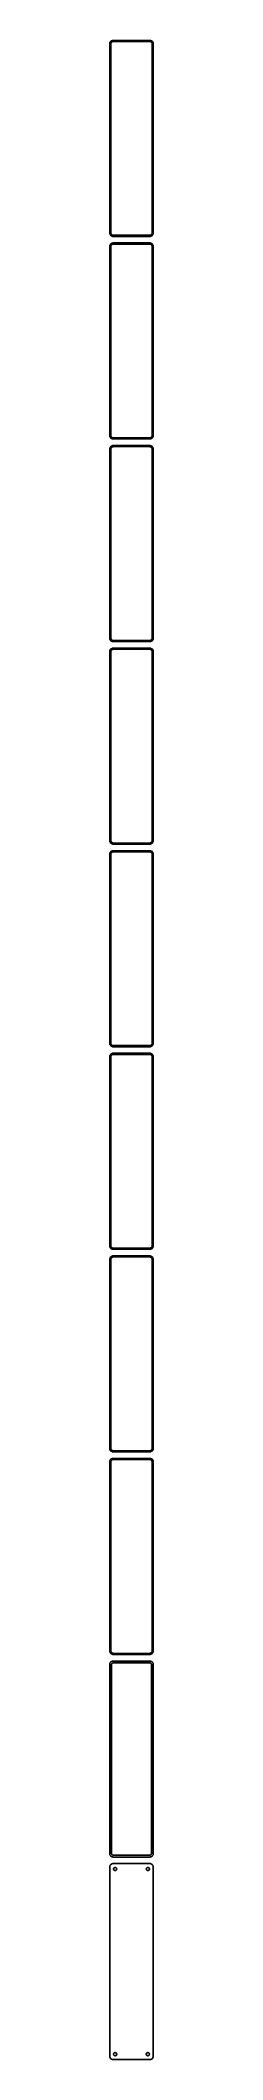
# Model space of a CAD drawing. Header units: metres. Extents: x -30 to 30, y 2655 to 5436.
import ezdxf

# ---------------------------------------------------------------- set-up
doc = ezdxf.new("R2010")
doc.units = ezdxf.units.M

msp = doc.modelspace()

# ---------------------------------------------------------------- linework, layer by layer
for p, q in [((-29.9606, 5431.63), (-30, 5431)), ((-30, 5431), (-30, 5171)), ((-29.8429, 5432.24), (-29.9606, 5431.63)), ((-29.6489, 5432.84), (-29.8429, 5432.24)), ((-29.3815, 5433.41), (-29.6489, 5432.84)), ((-29.0451, 5433.94), (-29.3815, 5433.41)), ((-28.6448, 5434.42), (-29.0451, 5433.94)), ((-28.1871, 5434.85), (-28.6448, 5434.42)), ((-28.5, 5430.5), (-28.4684, 5431)), ((-28.5, 5171.5), (-28.5, 5430.5)), ((-28.4684, 5431), (-28.3743, 5431.49)), ((-28.3743, 5431.49), (-28.2191, 5431.97)), ((-28.2191, 5431.97), (-28.0052, 5432.43)), ((-27.6791, 5435.22), (-28.1871, 5434.85)), ((-28.0052, 5432.43), (-27.7361, 5432.85)), ((-27.7361, 5432.85), (-27.4159, 5433.24)), ((-27.1289, 5435.52), (-27.6791, 5435.22)), ((-27.4159, 5433.24), (-27.0497, 5433.58)), ((-26.5451, 5435.76), (-27.1289, 5435.52)), ((-27.0497, 5433.58), (-26.6433, 5433.88)), ((-26.6433, 5433.88), (-26.2031, 5434.12)), ((-25.9369, 5435.91), (-26.5451, 5435.76)), ((-26.2031, 5434.12), (-25.7361, 5434.3)), ((-25.3139, 5435.99), (-25.9369, 5435.91)), ((-25.7361, 5434.3), (-25.2495, 5434.43)), ((25.3139, 5435.99), (-25.3139, 5435.99)), ((-25.2495, 5434.43), (-24.7512, 5434.49)), ((-24.7512, 5434.49), (24.7512, 5434.49)), ((24.7512, 5434.49), (25.2495, 5434.43)), ((25.2495, 5434.43), (25.7361, 5434.3)), ((25.9369, 5435.91), (25.3139, 5435.99)), ((25.7361, 5434.3), (26.2031, 5434.12)), ((26.5451, 5435.76), (25.9369, 5435.91)), ((26.2031, 5434.12), (26.6433, 5433.88)), ((27.1289, 5435.52), (26.5451, 5435.76)), ((26.6433, 5433.88), (27.0497, 5433.58)), ((27.0497, 5433.58), (27.4159, 5433.24)), ((27.6791, 5435.22), (27.1289, 5435.52)), ((27.4159, 5433.24), (27.7361, 5432.85)), ((28.1871, 5434.85), (27.6791, 5435.22)), ((27.7361, 5432.85), (28.0052, 5432.43)), ((28.0052, 5432.43), (28.2191, 5431.97)), ((28.6448, 5434.42), (28.1871, 5434.85)), ((28.2191, 5431.97), (28.3743, 5431.49)), ((28.3743, 5431.49), (28.4684, 5431)), ((28.4684, 5431), (28.5, 5430.5)), ((28.5, 5430.5), (28.5, 5171.5)), ((29.0451, 5433.94), (28.6448, 5434.42)), ((29.3815, 5433.41), (29.0451, 5433.94)), ((29.6489, 5432.84), (29.3815, 5433.41)), ((29.8429, 5432.24), (29.6489, 5432.84)), ((29.9606, 5431.63), (29.8429, 5432.24)), ((30, 5431), (29.9606, 5431.63)), ((30, 5171), (30, 5431)), ((-30, 5171), (-29.9606, 5170.37)), ((-29.9606, 5152.63), (-30, 5152)), ((-30, 5152), (-30, 4892)), ((-29.9606, 5170.37), (-29.8429, 5169.76)), ((-29.8429, 5153.24), (-29.9606, 5152.63)), ((-29.8429, 5169.76), (-29.6489, 5169.16)), ((-29.6489, 5153.84), (-29.8429, 5153.24)), ((-29.6489, 5169.16), (-29.3815, 5168.59)), ((-29.3815, 5154.41), (-29.6489, 5153.84)), ((-29.3815, 5168.59), (-29.0451, 5168.06)), ((-29.0451, 5154.94), (-29.3815, 5154.41)), ((-29.0451, 5168.06), (-28.6448, 5167.58)), ((-28.6448, 5155.42), (-29.0451, 5154.94)), ((-28.6448, 5167.58), (-28.1871, 5167.15)), ((-28.1871, 5155.85), (-28.6448, 5155.42)), ((-28.4684, 5171), (-28.5, 5171.5)), ((-28.5, 5151.5), (-28.4684, 5152)), ((-28.5, 4892.5), (-28.5, 5151.5)), ((-28.3743, 5170.51), (-28.4684, 5171)), ((-28.4684, 5152), (-28.3743, 5152.49)), ((-28.2191, 5170.03), (-28.3743, 5170.51)), ((-28.3743, 5152.49), (-28.2191, 5152.97)), ((-28.0052, 5169.57), (-28.2191, 5170.03)), ((-28.2191, 5152.97), (-28.0052, 5153.43)), ((-28.1871, 5167.15), (-27.6791, 5166.78)), ((-27.6791, 5156.22), (-28.1871, 5155.85)), ((-27.7361, 5169.15), (-28.0052, 5169.57)), ((-28.0052, 5153.43), (-27.7361, 5153.85)), ((-27.4159, 5168.76), (-27.7361, 5169.15)), ((-27.7361, 5153.85), (-27.4159, 5154.24)), ((-27.6791, 5166.78), (-27.1289, 5166.48)), ((-27.1289, 5156.52), (-27.6791, 5156.22)), ((-27.0497, 5168.42), (-27.4159, 5168.76)), ((-27.4159, 5154.24), (-27.0497, 5154.58)), ((-27.1289, 5166.48), (-26.5451, 5166.24)), ((-26.5451, 5156.76), (-27.1289, 5156.52)), ((-26.6433, 5168.12), (-27.0497, 5168.42)), ((-27.0497, 5154.58), (-26.6433, 5154.88)), ((-26.2031, 5167.88), (-26.6433, 5168.12)), ((-26.6433, 5154.88), (-26.2031, 5155.12)), ((-26.5451, 5166.24), (-25.9369, 5166.09)), ((-25.9369, 5156.91), (-26.5451, 5156.76)), ((-25.7361, 5167.7), (-26.2031, 5167.88)), ((-26.2031, 5155.12), (-25.7361, 5155.3)), ((-25.9369, 5166.09), (-25.3139, 5166.01)), ((-25.3139, 5156.99), (-25.9369, 5156.91)), ((-25.2495, 5167.57), (-25.7361, 5167.7)), ((-25.7361, 5155.3), (-25.2495, 5155.43)), ((-25.3139, 5166.01), (25.3139, 5166.01)), ((25.3139, 5156.99), (-25.3139, 5156.99)), ((-24.7512, 5167.51), (-25.2495, 5167.57)), ((-25.2495, 5155.43), (-24.7512, 5155.49)), ((24.7512, 5167.51), (-24.7512, 5167.51)), ((-24.7512, 5155.49), (24.7512, 5155.49)), ((25.2495, 5167.57), (24.7512, 5167.51)), ((24.7512, 5155.49), (25.2495, 5155.43)), ((25.7361, 5167.7), (25.2495, 5167.57)), ((25.2495, 5155.43), (25.7361, 5155.3)), ((25.3139, 5166.01), (25.9369, 5166.09)), ((25.9369, 5156.91), (25.3139, 5156.99)), ((26.2031, 5167.88), (25.7361, 5167.7)), ((25.7361, 5155.3), (26.2031, 5155.12)), ((25.9369, 5166.09), (26.5451, 5166.24)), ((26.5451, 5156.76), (25.9369, 5156.91)), ((26.6433, 5168.12), (26.2031, 5167.88)), ((26.2031, 5155.12), (26.6433, 5154.88)), ((26.5451, 5166.24), (27.1289, 5166.48)), ((27.1289, 5156.52), (26.5451, 5156.76)), ((27.0497, 5168.42), (26.6433, 5168.12)), ((26.6433, 5154.88), (27.0497, 5154.58)), ((27.4159, 5168.76), (27.0497, 5168.42)), ((27.0497, 5154.58), (27.4159, 5154.24)), ((27.1289, 5166.48), (27.6791, 5166.78)), ((27.6791, 5156.22), (27.1289, 5156.52)), ((27.7361, 5169.15), (27.4159, 5168.76)), ((27.4159, 5154.24), (27.7361, 5153.85)), ((27.6791, 5166.78), (28.1871, 5167.15)), ((28.1871, 5155.85), (27.6791, 5156.22)), ((28.0052, 5169.57), (27.7361, 5169.15)), ((27.7361, 5153.85), (28.0052, 5153.43)), ((28.2191, 5170.03), (28.0052, 5169.57)), ((28.0052, 5153.43), (28.2191, 5152.97)), ((28.1871, 5167.15), (28.6448, 5167.58)), ((28.6448, 5155.42), (28.1871, 5155.85)), ((28.3743, 5170.51), (28.2191, 5170.03)), ((28.2191, 5152.97), (28.3743, 5152.49)), ((28.4684, 5171), (28.3743, 5170.51)), ((28.3743, 5152.49), (28.4684, 5152)), ((28.5, 5171.5), (28.4684, 5171)), ((28.4684, 5152), (28.5, 5151.5)), ((28.5, 5151.5), (28.5, 4892.5)), ((28.6448, 5167.58), (29.0451, 5168.06)), ((29.0451, 5154.94), (28.6448, 5155.42)), ((29.0451, 5168.06), (29.3815, 5168.59)), ((29.3815, 5154.41), (29.0451, 5154.94)), ((29.3815, 5168.59), (29.6489, 5169.16)), ((29.6489, 5153.84), (29.3815, 5154.41)), ((29.6489, 5169.16), (29.8429, 5169.76)), ((29.8429, 5153.24), (29.6489, 5153.84)), ((29.8429, 5169.76), (29.9606, 5170.37)), ((29.9606, 5152.63), (29.8429, 5153.24)), ((29.9606, 5170.37), (30, 5171)), ((30, 5152), (29.9606, 5152.63)), ((30, 4892), (30, 5152)), ((-30, 4892), (-29.9606, 4891.37)), ((-29.9606, 4873.63), (-30, 4873)), ((-30, 4873), (-30, 4613)), ((-29.9606, 4891.37), (-29.8429, 4890.76)), ((-29.8429, 4874.24), (-29.9606, 4873.63)), ((-29.8429, 4890.76), (-29.6489, 4890.16)), ((-29.6489, 4874.84), (-29.8429, 4874.24)), ((-29.6489, 4890.16), (-29.3815, 4889.59)), ((-29.3815, 4875.41), (-29.6489, 4874.84)), ((-29.3815, 4889.59), (-29.0451, 4889.06)), ((-29.0451, 4875.94), (-29.3815, 4875.41)), ((-29.0451, 4889.06), (-28.6448, 4888.58)), ((-28.6448, 4876.42), (-29.0451, 4875.94)), ((-28.6448, 4888.58), (-28.1871, 4888.15)), ((-28.1871, 4876.85), (-28.6448, 4876.42)), ((-28.4684, 4892), (-28.5, 4892.5)), ((-28.5, 4872.5), (-28.4684, 4873)), ((-28.5, 4613.5), (-28.5, 4872.5)), ((-28.3743, 4891.51), (-28.4684, 4892)), ((-28.4684, 4873), (-28.3743, 4873.49)), ((-28.2191, 4891.03), (-28.3743, 4891.51)), ((-28.3743, 4873.49), (-28.2191, 4873.97)), ((-28.0052, 4890.57), (-28.2191, 4891.03)), ((-28.2191, 4873.97), (-28.0052, 4874.43)), ((-28.1871, 4888.15), (-27.6791, 4887.78)), ((-27.6791, 4877.22), (-28.1871, 4876.85)), ((-27.7361, 4890.15), (-28.0052, 4890.57)), ((-28.0052, 4874.43), (-27.7361, 4874.85)), ((-27.4159, 4889.76), (-27.7361, 4890.15)), ((-27.7361, 4874.85), (-27.4159, 4875.24)), ((-27.6791, 4887.78), (-27.1289, 4887.48)), ((-27.1289, 4877.52), (-27.6791, 4877.22)), ((-27.0497, 4889.42), (-27.4159, 4889.76)), ((-27.4159, 4875.24), (-27.0497, 4875.58)), ((-27.1289, 4887.48), (-26.5451, 4887.24)), ((-26.5451, 4877.76), (-27.1289, 4877.52)), ((-26.6433, 4889.12), (-27.0497, 4889.42)), ((-27.0497, 4875.58), (-26.6433, 4875.88)), ((-26.2031, 4888.88), (-26.6433, 4889.12)), ((-26.6433, 4875.88), (-26.2031, 4876.12)), ((-26.5451, 4887.24), (-25.9369, 4887.09)), ((-25.9369, 4877.91), (-26.5451, 4877.76)), ((-25.7361, 4888.7), (-26.2031, 4888.88)), ((-26.2031, 4876.12), (-25.7361, 4876.3)), ((-25.9369, 4887.09), (-25.3139, 4887.01)), ((-25.3139, 4877.99), (-25.9369, 4877.91)), ((-25.2495, 4888.57), (-25.7361, 4888.7)), ((-25.7361, 4876.3), (-25.2495, 4876.43)), ((-25.3139, 4887.01), (25.3139, 4887.01)), ((25.3139, 4877.99), (-25.3139, 4877.99)), ((-24.7512, 4888.51), (-25.2495, 4888.57)), ((-25.2495, 4876.43), (-24.7512, 4876.49)), ((24.7512, 4888.51), (-24.7512, 4888.51)), ((-24.7512, 4876.49), (24.7512, 4876.49)), ((25.2495, 4888.57), (24.7512, 4888.51)), ((24.7512, 4876.49), (25.2495, 4876.43)), ((25.7361, 4888.7), (25.2495, 4888.57)), ((25.2495, 4876.43), (25.7361, 4876.3)), ((25.3139, 4887.01), (25.9369, 4887.09)), ((25.9369, 4877.91), (25.3139, 4877.99)), ((26.2031, 4888.88), (25.7361, 4888.7)), ((25.7361, 4876.3), (26.2031, 4876.12)), ((25.9369, 4887.09), (26.5451, 4887.24)), ((26.5451, 4877.76), (25.9369, 4877.91)), ((26.6433, 4889.12), (26.2031, 4888.88)), ((26.2031, 4876.12), (26.6433, 4875.88)), ((26.5451, 4887.24), (27.1289, 4887.48)), ((27.1289, 4877.52), (26.5451, 4877.76)), ((27.0497, 4889.42), (26.6433, 4889.12)), ((26.6433, 4875.88), (27.0497, 4875.58)), ((27.4159, 4889.76), (27.0497, 4889.42)), ((27.0497, 4875.58), (27.4159, 4875.24)), ((27.1289, 4887.48), (27.6791, 4887.78)), ((27.6791, 4877.22), (27.1289, 4877.52)), ((27.7361, 4890.15), (27.4159, 4889.76)), ((27.4159, 4875.24), (27.7361, 4874.85)), ((27.6791, 4887.78), (28.1871, 4888.15)), ((28.1871, 4876.85), (27.6791, 4877.22)), ((28.0052, 4890.57), (27.7361, 4890.15)), ((27.7361, 4874.85), (28.0052, 4874.43)), ((28.2191, 4891.03), (28.0052, 4890.57)), ((28.0052, 4874.43), (28.2191, 4873.97)), ((28.1871, 4888.15), (28.6448, 4888.58)), ((28.6448, 4876.42), (28.1871, 4876.85)), ((28.3743, 4891.51), (28.2191, 4891.03)), ((28.2191, 4873.97), (28.3743, 4873.49)), ((28.4684, 4892), (28.3743, 4891.51)), ((28.3743, 4873.49), (28.4684, 4873)), ((28.5, 4892.5), (28.4684, 4892)), ((28.4684, 4873), (28.5, 4872.5)), ((28.5, 4872.5), (28.5, 4613.5)), ((28.6448, 4888.58), (29.0451, 4889.06)), ((29.0451, 4875.94), (28.6448, 4876.42)), ((29.0451, 4889.06), (29.3815, 4889.59)), ((29.3815, 4875.41), (29.0451, 4875.94)), ((29.3815, 4889.59), (29.6489, 4890.16)), ((29.6489, 4874.84), (29.3815, 4875.41)), ((29.6489, 4890.16), (29.8429, 4890.76)), ((29.8429, 4874.24), (29.6489, 4874.84)), ((29.8429, 4890.76), (29.9606, 4891.37)), ((29.9606, 4873.63), (29.8429, 4874.24)), ((29.9606, 4891.37), (30, 4892)), ((30, 4873), (29.9606, 4873.63)), ((30, 4613), (30, 4873)), ((-30, 4613), (-29.9606, 4612.37)), ((-29.9606, 4594.63), (-30, 4594)), ((-30, 4594), (-30, 4334)), ((-29.9606, 4612.37), (-29.8429, 4611.76)), ((-29.8429, 4595.24), (-29.9606, 4594.63)), ((-29.8429, 4611.76), (-29.6489, 4611.16)), ((-29.6489, 4595.84), (-29.8429, 4595.24)), ((-29.6489, 4611.16), (-29.3815, 4610.59)), ((-29.3815, 4596.41), (-29.6489, 4595.84)), ((-29.3815, 4610.59), (-29.0451, 4610.06)), ((-29.0451, 4596.94), (-29.3815, 4596.41)), ((-29.0451, 4610.06), (-28.6448, 4609.58)), ((-28.6448, 4597.42), (-29.0451, 4596.94)), ((-28.6448, 4609.58), (-28.1871, 4609.15)), ((-28.1871, 4597.85), (-28.6448, 4597.42)), ((-28.4684, 4613), (-28.5, 4613.5)), ((-28.5, 4593.5), (-28.4684, 4594)), ((-28.5, 4334.5), (-28.5, 4593.5)), ((-28.3743, 4612.51), (-28.4684, 4613)), ((-28.4684, 4594), (-28.3743, 4594.49)), ((-28.2191, 4612.03), (-28.3743, 4612.51)), ((-28.3743, 4594.49), (-28.2191, 4594.97)), ((-28.0052, 4611.57), (-28.2191, 4612.03)), ((-28.2191, 4594.97), (-28.0052, 4595.43)), ((-28.1871, 4609.15), (-27.6791, 4608.78)), ((-27.6791, 4598.22), (-28.1871, 4597.85)), ((-27.7361, 4611.15), (-28.0052, 4611.57)), ((-28.0052, 4595.43), (-27.7361, 4595.85)), ((-27.4159, 4610.76), (-27.7361, 4611.15)), ((-27.7361, 4595.85), (-27.4159, 4596.24)), ((-27.6791, 4608.78), (-27.1289, 4608.48)), ((-27.1289, 4598.52), (-27.6791, 4598.22)), ((-27.0497, 4610.42), (-27.4159, 4610.76)), ((-27.4159, 4596.24), (-27.0497, 4596.58)), ((-27.1289, 4608.48), (-26.5451, 4608.24)), ((-26.5451, 4598.76), (-27.1289, 4598.52)), ((-26.6433, 4610.12), (-27.0497, 4610.42)), ((-27.0497, 4596.58), (-26.6433, 4596.88)), ((-26.2031, 4609.88), (-26.6433, 4610.12)), ((-26.6433, 4596.88), (-26.2031, 4597.12)), ((-26.5451, 4608.24), (-25.9369, 4608.09)), ((-25.9369, 4598.91), (-26.5451, 4598.76)), ((-25.7361, 4609.7), (-26.2031, 4609.88)), ((-26.2031, 4597.12), (-25.7361, 4597.3)), ((-25.9369, 4608.09), (-25.3139, 4608.01)), ((-25.3139, 4598.99), (-25.9369, 4598.91)), ((-25.2495, 4609.57), (-25.7361, 4609.7)), ((-25.7361, 4597.3), (-25.2495, 4597.43)), ((-25.3139, 4608.01), (25.3139, 4608.01)), ((25.3139, 4598.99), (-25.3139, 4598.99)), ((-24.7512, 4609.51), (-25.2495, 4609.57)), ((-25.2495, 4597.43), (-24.7512, 4597.49)), ((24.7512, 4609.51), (-24.7512, 4609.51)), ((-24.7512, 4597.49), (24.7512, 4597.49)), ((25.2495, 4609.57), (24.7512, 4609.51)), ((24.7512, 4597.49), (25.2495, 4597.43)), ((25.7361, 4609.7), (25.2495, 4609.57)), ((25.2495, 4597.43), (25.7361, 4597.3)), ((25.3139, 4608.01), (25.9369, 4608.09)), ((25.9369, 4598.91), (25.3139, 4598.99)), ((26.2031, 4609.88), (25.7361, 4609.7)), ((25.7361, 4597.3), (26.2031, 4597.12)), ((25.9369, 4608.09), (26.5451, 4608.24)), ((26.5451, 4598.76), (25.9369, 4598.91)), ((26.6433, 4610.12), (26.2031, 4609.88)), ((26.2031, 4597.12), (26.6433, 4596.88)), ((26.5451, 4608.24), (27.1289, 4608.48)), ((27.1289, 4598.52), (26.5451, 4598.76)), ((27.0497, 4610.42), (26.6433, 4610.12)), ((26.6433, 4596.88), (27.0497, 4596.58)), ((27.4159, 4610.76), (27.0497, 4610.42)), ((27.0497, 4596.58), (27.4159, 4596.24)), ((27.1289, 4608.48), (27.6791, 4608.78)), ((27.6791, 4598.22), (27.1289, 4598.52)), ((27.7361, 4611.15), (27.4159, 4610.76)), ((27.4159, 4596.24), (27.7361, 4595.85)), ((27.6791, 4608.78), (28.1871, 4609.15)), ((28.1871, 4597.85), (27.6791, 4598.22)), ((28.0052, 4611.57), (27.7361, 4611.15)), ((27.7361, 4595.85), (28.0052, 4595.43)), ((28.2191, 4612.03), (28.0052, 4611.57)), ((28.0052, 4595.43), (28.2191, 4594.97)), ((28.1871, 4609.15), (28.6448, 4609.58)), ((28.6448, 4597.42), (28.1871, 4597.85)), ((28.3743, 4612.51), (28.2191, 4612.03)), ((28.2191, 4594.97), (28.3743, 4594.49)), ((28.4684, 4613), (28.3743, 4612.51)), ((28.3743, 4594.49), (28.4684, 4594)), ((28.5, 4613.5), (28.4684, 4613)), ((28.4684, 4594), (28.5, 4593.5)), ((28.5, 4593.5), (28.5, 4334.5)), ((28.6448, 4609.58), (29.0451, 4610.06)), ((29.0451, 4596.94), (28.6448, 4597.42)), ((29.0451, 4610.06), (29.3815, 4610.59)), ((29.3815, 4596.41), (29.0451, 4596.94)), ((29.3815, 4610.59), (29.6489, 4611.16)), ((29.6489, 4595.84), (29.3815, 4596.41)), ((29.6489, 4611.16), (29.8429, 4611.76)), ((29.8429, 4595.24), (29.6489, 4595.84)), ((29.8429, 4611.76), (29.9606, 4612.37)), ((29.9606, 4594.63), (29.8429, 4595.24)), ((29.9606, 4612.37), (30, 4613)), ((30, 4594), (29.9606, 4594.63)), ((30, 4334), (30, 4594)), ((-30, 4334), (-29.9606, 4333.37)), ((-29.9606, 4315.63), (-30, 4315)), ((-30, 4315), (-30, 4055)), ((-29.9606, 4333.37), (-29.8429, 4332.76)), ((-29.8429, 4316.24), (-29.9606, 4315.63)), ((-29.8429, 4332.76), (-29.6489, 4332.16)), ((-29.6489, 4316.84), (-29.8429, 4316.24)), ((-29.6489, 4332.16), (-29.3815, 4331.59)), ((-29.3815, 4317.41), (-29.6489, 4316.84)), ((-29.3815, 4331.59), (-29.0451, 4331.06)), ((-29.0451, 4317.94), (-29.3815, 4317.41)), ((-29.0451, 4331.06), (-28.6448, 4330.58)), ((-28.6448, 4318.42), (-29.0451, 4317.94)), ((-28.6448, 4330.58), (-28.1871, 4330.15)), ((-28.1871, 4318.85), (-28.6448, 4318.42)), ((-28.4684, 4334), (-28.5, 4334.5)), ((-28.5, 4314.5), (-28.4684, 4315)), ((-28.5, 4055.5), (-28.5, 4314.5)), ((-28.3743, 4333.51), (-28.4684, 4334)), ((-28.4684, 4315), (-28.3743, 4315.49)), ((-28.2191, 4333.03), (-28.3743, 4333.51)), ((-28.3743, 4315.49), (-28.2191, 4315.97)), ((-28.0052, 4332.57), (-28.2191, 4333.03)), ((-28.2191, 4315.97), (-28.0052, 4316.43)), ((-28.1871, 4330.15), (-27.6791, 4329.78)), ((-27.6791, 4319.22), (-28.1871, 4318.85)), ((-27.7361, 4332.15), (-28.0052, 4332.57)), ((-28.0052, 4316.43), (-27.7361, 4316.85)), ((-27.4159, 4331.76), (-27.7361, 4332.15)), ((-27.7361, 4316.85), (-27.4159, 4317.24)), ((-27.6791, 4329.78), (-27.1289, 4329.48)), ((-27.1289, 4319.52), (-27.6791, 4319.22)), ((-27.0497, 4331.42), (-27.4159, 4331.76)), ((-27.4159, 4317.24), (-27.0497, 4317.58)), ((-27.1289, 4329.48), (-26.5451, 4329.24)), ((-26.5451, 4319.76), (-27.1289, 4319.52)), ((-26.6433, 4331.12), (-27.0497, 4331.42)), ((-27.0497, 4317.58), (-26.6433, 4317.88)), ((-26.2031, 4330.88), (-26.6433, 4331.12)), ((-26.6433, 4317.88), (-26.2031, 4318.12)), ((-26.5451, 4329.24), (-25.9369, 4329.09)), ((-25.9369, 4319.91), (-26.5451, 4319.76)), ((-25.7361, 4330.7), (-26.2031, 4330.88)), ((-26.2031, 4318.12), (-25.7361, 4318.3)), ((-25.9369, 4329.09), (-25.3139, 4329.01)), ((-25.3139, 4319.99), (-25.9369, 4319.91)), ((-25.2495, 4330.57), (-25.7361, 4330.7)), ((-25.7361, 4318.3), (-25.2495, 4318.43)), ((-25.3139, 4329.01), (25.3139, 4329.01)), ((25.3139, 4319.99), (-25.3139, 4319.99)), ((-24.7512, 4330.51), (-25.2495, 4330.57)), ((-25.2495, 4318.43), (-24.7512, 4318.49)), ((24.7512, 4330.51), (-24.7512, 4330.51)), ((-24.7512, 4318.49), (24.7512, 4318.49)), ((25.2495, 4330.57), (24.7512, 4330.51)), ((24.7512, 4318.49), (25.2495, 4318.43)), ((25.7361, 4330.7), (25.2495, 4330.57)), ((25.2495, 4318.43), (25.7361, 4318.3)), ((25.3139, 4329.01), (25.9369, 4329.09)), ((25.9369, 4319.91), (25.3139, 4319.99)), ((26.2031, 4330.88), (25.7361, 4330.7)), ((25.7361, 4318.3), (26.2031, 4318.12)), ((25.9369, 4329.09), (26.5451, 4329.24)), ((26.5451, 4319.76), (25.9369, 4319.91)), ((26.6433, 4331.12), (26.2031, 4330.88)), ((26.2031, 4318.12), (26.6433, 4317.88)), ((26.5451, 4329.24), (27.1289, 4329.48)), ((27.1289, 4319.52), (26.5451, 4319.76)), ((27.0497, 4331.42), (26.6433, 4331.12)), ((26.6433, 4317.88), (27.0497, 4317.58)), ((27.4159, 4331.76), (27.0497, 4331.42)), ((27.0497, 4317.58), (27.4159, 4317.24)), ((27.1289, 4329.48), (27.6791, 4329.78)), ((27.6791, 4319.22), (27.1289, 4319.52)), ((27.7361, 4332.15), (27.4159, 4331.76)), ((27.4159, 4317.24), (27.7361, 4316.85)), ((27.6791, 4329.78), (28.1871, 4330.15)), ((28.1871, 4318.85), (27.6791, 4319.22)), ((28.0052, 4332.57), (27.7361, 4332.15)), ((27.7361, 4316.85), (28.0052, 4316.43)), ((28.2191, 4333.03), (28.0052, 4332.57)), ((28.0052, 4316.43), (28.2191, 4315.97)), ((28.1871, 4330.15), (28.6448, 4330.58)), ((28.6448, 4318.42), (28.1871, 4318.85)), ((28.3743, 4333.51), (28.2191, 4333.03)), ((28.2191, 4315.97), (28.3743, 4315.49)), ((28.4684, 4334), (28.3743, 4333.51)), ((28.3743, 4315.49), (28.4684, 4315)), ((28.5, 4334.5), (28.4684, 4334)), ((28.4684, 4315), (28.5, 4314.5)), ((28.5, 4314.5), (28.5, 4055.5)), ((28.6448, 4330.58), (29.0451, 4331.06)), ((29.0451, 4317.94), (28.6448, 4318.42)), ((29.0451, 4331.06), (29.3815, 4331.59)), ((29.3815, 4317.41), (29.0451, 4317.94)), ((29.3815, 4331.59), (29.6489, 4332.16)), ((29.6489, 4316.84), (29.3815, 4317.41)), ((29.6489, 4332.16), (29.8429, 4332.76)), ((29.8429, 4316.24), (29.6489, 4316.84)), ((29.8429, 4332.76), (29.9606, 4333.37)), ((29.9606, 4315.63), (29.8429, 4316.24)), ((29.9606, 4333.37), (30, 4334)), ((30, 4315), (29.9606, 4315.63)), ((30, 4055), (30, 4315)), ((-30, 4055), (-29.9606, 4054.37)), ((-29.9606, 4036.63), (-30, 4036)), ((-30, 4036), (-30, 3776)), ((-29.9606, 4054.37), (-29.8429, 4053.76)), ((-29.8429, 4037.24), (-29.9606, 4036.63)), ((-29.8429, 4053.76), (-29.6489, 4053.16)), ((-29.6489, 4037.84), (-29.8429, 4037.24)), ((-29.6489, 4053.16), (-29.3815, 4052.59)), ((-29.3815, 4038.41), (-29.6489, 4037.84)), ((-29.3815, 4052.59), (-29.0451, 4052.06)), ((-29.0451, 4038.94), (-29.3815, 4038.41)), ((-29.0451, 4052.06), (-28.6448, 4051.58)), ((-28.6448, 4039.42), (-29.0451, 4038.94)), ((-28.6448, 4051.58), (-28.1871, 4051.15)), ((-28.1871, 4039.85), (-28.6448, 4039.42)), ((-28.4684, 4055), (-28.5, 4055.5)), ((-28.5, 4035.5), (-28.4684, 4036)), ((-28.5, 3776.5), (-28.5, 4035.5)), ((-28.3743, 4054.51), (-28.4684, 4055)), ((-28.4684, 4036), (-28.3743, 4036.49)), ((-28.2191, 4054.03), (-28.3743, 4054.51)), ((-28.3743, 4036.49), (-28.2191, 4036.97)), ((-28.0052, 4053.57), (-28.2191, 4054.03)), ((-28.2191, 4036.97), (-28.0052, 4037.43)), ((-28.1871, 4051.15), (-27.6791, 4050.78)), ((-27.6791, 4040.22), (-28.1871, 4039.85)), ((-27.7361, 4053.15), (-28.0052, 4053.57)), ((-28.0052, 4037.43), (-27.7361, 4037.85)), ((-27.4159, 4052.76), (-27.7361, 4053.15)), ((-27.7361, 4037.85), (-27.4159, 4038.24)), ((-27.6791, 4050.78), (-27.1289, 4050.48)), ((-27.1289, 4040.52), (-27.6791, 4040.22)), ((-27.0497, 4052.42), (-27.4159, 4052.76)), ((-27.4159, 4038.24), (-27.0497, 4038.58)), ((-27.1289, 4050.48), (-26.5451, 4050.24)), ((-26.5451, 4040.76), (-27.1289, 4040.52)), ((-26.6433, 4052.12), (-27.0497, 4052.42)), ((-27.0497, 4038.58), (-26.6433, 4038.88)), ((-26.2031, 4051.88), (-26.6433, 4052.12)), ((-26.6433, 4038.88), (-26.2031, 4039.12)), ((-26.5451, 4050.24), (-25.9369, 4050.09)), ((-25.9369, 4040.91), (-26.5451, 4040.76)), ((-25.7361, 4051.7), (-26.2031, 4051.88)), ((-26.2031, 4039.12), (-25.7361, 4039.3)), ((-25.9369, 4050.09), (-25.3139, 4050.01)), ((-25.3139, 4040.99), (-25.9369, 4040.91)), ((-25.2495, 4051.57), (-25.7361, 4051.7)), ((-25.7361, 4039.3), (-25.2495, 4039.43)), ((-25.3139, 4050.01), (25.3139, 4050.01)), ((25.3139, 4040.99), (-25.3139, 4040.99)), ((-24.7512, 4051.51), (-25.2495, 4051.57)), ((-25.2495, 4039.43), (-24.7512, 4039.49)), ((24.7512, 4051.51), (-24.7512, 4051.51)), ((-24.7512, 4039.49), (24.7512, 4039.49)), ((25.2495, 4051.57), (24.7512, 4051.51)), ((24.7512, 4039.49), (25.2495, 4039.43)), ((25.7361, 4051.7), (25.2495, 4051.57)), ((25.2495, 4039.43), (25.7361, 4039.3)), ((25.3139, 4050.01), (25.9369, 4050.09)), ((25.9369, 4040.91), (25.3139, 4040.99)), ((26.2031, 4051.88), (25.7361, 4051.7)), ((25.7361, 4039.3), (26.2031, 4039.12)), ((25.9369, 4050.09), (26.5451, 4050.24)), ((26.5451, 4040.76), (25.9369, 4040.91)), ((26.6433, 4052.12), (26.2031, 4051.88)), ((26.2031, 4039.12), (26.6433, 4038.88)), ((26.5451, 4050.24), (27.1289, 4050.48)), ((27.1289, 4040.52), (26.5451, 4040.76)), ((27.0497, 4052.42), (26.6433, 4052.12)), ((26.6433, 4038.88), (27.0497, 4038.58)), ((27.4159, 4052.76), (27.0497, 4052.42)), ((27.0497, 4038.58), (27.4159, 4038.24)), ((27.1289, 4050.48), (27.6791, 4050.78)), ((27.6791, 4040.22), (27.1289, 4040.52)), ((27.7361, 4053.15), (27.4159, 4052.76)), ((27.4159, 4038.24), (27.7361, 4037.85)), ((27.6791, 4050.78), (28.1871, 4051.15)), ((28.1871, 4039.85), (27.6791, 4040.22)), ((28.0052, 4053.57), (27.7361, 4053.15)), ((27.7361, 4037.85), (28.0052, 4037.43)), ((28.2191, 4054.03), (28.0052, 4053.57)), ((28.0052, 4037.43), (28.2191, 4036.97)), ((28.1871, 4051.15), (28.6448, 4051.58)), ((28.6448, 4039.42), (28.1871, 4039.85)), ((28.3743, 4054.51), (28.2191, 4054.03)), ((28.2191, 4036.97), (28.3743, 4036.49)), ((28.4684, 4055), (28.3743, 4054.51)), ((28.3743, 4036.49), (28.4684, 4036)), ((28.5, 4055.5), (28.4684, 4055)), ((28.4684, 4036), (28.5, 4035.5)), ((28.5, 4035.5), (28.5, 3776.5)), ((28.6448, 4051.58), (29.0451, 4052.06)), ((29.0451, 4038.94), (28.6448, 4039.42)), ((29.0451, 4052.06), (29.3815, 4052.59)), ((29.3815, 4038.41), (29.0451, 4038.94)), ((29.3815, 4052.59), (29.6489, 4053.16)), ((29.6489, 4037.84), (29.3815, 4038.41)), ((29.6489, 4053.16), (29.8429, 4053.76)), ((29.8429, 4037.24), (29.6489, 4037.84)), ((29.8429, 4053.76), (29.9606, 4054.37)), ((29.9606, 4036.63), (29.8429, 4037.24)), ((29.9606, 4054.37), (30, 4055)), ((30, 4036), (29.9606, 4036.63)), ((30, 3776), (30, 4036)), ((-30, 3776), (-29.9606, 3775.37)), ((-29.9606, 3757.63), (-30, 3757)), ((-30, 3757), (-30, 3497)), ((-29.9606, 3775.37), (-29.8429, 3774.76)), ((-29.8429, 3758.24), (-29.9606, 3757.63)), ((-29.8429, 3774.76), (-29.6489, 3774.16)), ((-29.6489, 3758.84), (-29.8429, 3758.24)), ((-29.6489, 3774.16), (-29.3815, 3773.59)), ((-29.3815, 3759.41), (-29.6489, 3758.84)), ((-29.3815, 3773.59), (-29.0451, 3773.06)), ((-29.0451, 3759.94), (-29.3815, 3759.41)), ((-29.0451, 3773.06), (-28.6448, 3772.58)), ((-28.6448, 3760.42), (-29.0451, 3759.94)), ((-28.6448, 3772.58), (-28.1871, 3772.15)), ((-28.1871, 3760.85), (-28.6448, 3760.42)), ((-28.4684, 3776), (-28.5, 3776.5)), ((-28.5, 3756.5), (-28.4684, 3757)), ((-28.5, 3497.5), (-28.5, 3756.5)), ((-28.3743, 3775.51), (-28.4684, 3776)), ((-28.4684, 3757), (-28.3743, 3757.49)), ((-28.2191, 3775.03), (-28.3743, 3775.51)), ((-28.3743, 3757.49), (-28.2191, 3757.97)), ((-28.0052, 3774.57), (-28.2191, 3775.03)), ((-28.2191, 3757.97), (-28.0052, 3758.43)), ((-28.1871, 3772.15), (-27.6791, 3771.78)), ((-27.6791, 3761.22), (-28.1871, 3760.85)), ((-27.7361, 3774.15), (-28.0052, 3774.57)), ((-28.0052, 3758.43), (-27.7361, 3758.85)), ((-27.4159, 3773.76), (-27.7361, 3774.15)), ((-27.7361, 3758.85), (-27.4159, 3759.24)), ((-27.6791, 3771.78), (-27.1289, 3771.48)), ((-27.1289, 3761.52), (-27.6791, 3761.22)), ((-27.0497, 3773.42), (-27.4159, 3773.76)), ((-27.4159, 3759.24), (-27.0497, 3759.58)), ((-27.1289, 3771.48), (-26.5451, 3771.24)), ((-26.5451, 3761.76), (-27.1289, 3761.52)), ((-26.6433, 3773.12), (-27.0497, 3773.42)), ((-27.0497, 3759.58), (-26.6433, 3759.88)), ((-26.2031, 3772.88), (-26.6433, 3773.12)), ((-26.6433, 3759.88), (-26.2031, 3760.12)), ((-26.5451, 3771.24), (-25.9369, 3771.09)), ((-25.9369, 3761.91), (-26.5451, 3761.76)), ((-25.7361, 3772.7), (-26.2031, 3772.88)), ((-26.2031, 3760.12), (-25.7361, 3760.3)), ((-25.9369, 3771.09), (-25.3139, 3771.01)), ((-25.3139, 3761.99), (-25.9369, 3761.91)), ((-25.2495, 3772.57), (-25.7361, 3772.7)), ((-25.7361, 3760.3), (-25.2495, 3760.43)), ((-25.3139, 3771.01), (25.3139, 3771.01)), ((25.3139, 3761.99), (-25.3139, 3761.99)), ((-24.7512, 3772.51), (-25.2495, 3772.57)), ((-25.2495, 3760.43), (-24.7512, 3760.49)), ((24.7512, 3772.51), (-24.7512, 3772.51)), ((-24.7512, 3760.49), (24.7512, 3760.49)), ((25.2495, 3772.57), (24.7512, 3772.51)), ((24.7512, 3760.49), (25.2495, 3760.43)), ((25.7361, 3772.7), (25.2495, 3772.57)), ((25.2495, 3760.43), (25.7361, 3760.3)), ((25.3139, 3771.01), (25.9369, 3771.09)), ((25.9369, 3761.91), (25.3139, 3761.99)), ((26.2031, 3772.88), (25.7361, 3772.7)), ((25.7361, 3760.3), (26.2031, 3760.12)), ((25.9369, 3771.09), (26.5451, 3771.24)), ((26.5451, 3761.76), (25.9369, 3761.91)), ((26.6433, 3773.12), (26.2031, 3772.88)), ((26.2031, 3760.12), (26.6433, 3759.88)), ((26.5451, 3771.24), (27.1289, 3771.48)), ((27.1289, 3761.52), (26.5451, 3761.76)), ((27.0497, 3773.42), (26.6433, 3773.12)), ((26.6433, 3759.88), (27.0497, 3759.58)), ((27.4159, 3773.76), (27.0497, 3773.42)), ((27.0497, 3759.58), (27.4159, 3759.24)), ((27.1289, 3771.48), (27.6791, 3771.78)), ((27.6791, 3761.22), (27.1289, 3761.52)), ((27.7361, 3774.15), (27.4159, 3773.76)), ((27.4159, 3759.24), (27.7361, 3758.85)), ((27.6791, 3771.78), (28.1871, 3772.15)), ((28.1871, 3760.85), (27.6791, 3761.22)), ((28.0052, 3774.57), (27.7361, 3774.15)), ((27.7361, 3758.85), (28.0052, 3758.43)), ((28.2191, 3775.03), (28.0052, 3774.57)), ((28.0052, 3758.43), (28.2191, 3757.97)), ((28.1871, 3772.15), (28.6448, 3772.58)), ((28.6448, 3760.42), (28.1871, 3760.85)), ((28.3743, 3775.51), (28.2191, 3775.03)), ((28.2191, 3757.97), (28.3743, 3757.49)), ((28.4684, 3776), (28.3743, 3775.51)), ((28.3743, 3757.49), (28.4684, 3757)), ((28.5, 3776.5), (28.4684, 3776)), ((28.4684, 3757), (28.5, 3756.5)), ((28.5, 3756.5), (28.5, 3497.5)), ((28.6448, 3772.58), (29.0451, 3773.06)), ((29.0451, 3759.94), (28.6448, 3760.42)), ((29.0451, 3773.06), (29.3815, 3773.59)), ((29.3815, 3759.41), (29.0451, 3759.94)), ((29.3815, 3773.59), (29.6489, 3774.16)), ((29.6489, 3758.84), (29.3815, 3759.41)), ((29.6489, 3774.16), (29.8429, 3774.76)), ((29.8429, 3758.24), (29.6489, 3758.84)), ((29.8429, 3774.76), (29.9606, 3775.37)), ((29.9606, 3757.63), (29.8429, 3758.24)), ((29.9606, 3775.37), (30, 3776)), ((30, 3757), (29.9606, 3757.63)), ((30, 3497), (30, 3757)), ((-30, 3497), (-29.9606, 3496.37)), ((-29.9606, 3478.63), (-30, 3478)), ((-30, 3478), (-30, 3218)), ((-29.9606, 3496.37), (-29.8429, 3495.76)), ((-29.8429, 3479.24), (-29.9606, 3478.63)), ((-29.8429, 3495.76), (-29.6489, 3495.16)), ((-29.6489, 3479.84), (-29.8429, 3479.24)), ((-29.6489, 3495.16), (-29.3815, 3494.59)), ((-29.3815, 3480.41), (-29.6489, 3479.84)), ((-29.3815, 3494.59), (-29.0451, 3494.06)), ((-29.0451, 3480.94), (-29.3815, 3480.41)), ((-29.0451, 3494.06), (-28.6448, 3493.58)), ((-28.6448, 3481.42), (-29.0451, 3480.94)), ((-28.6448, 3493.58), (-28.1871, 3493.15)), ((-28.1871, 3481.85), (-28.6448, 3481.42)), ((-28.4684, 3497), (-28.5, 3497.5)), ((-28.5, 3477.5), (-28.4684, 3478)), ((-28.5, 3218.5), (-28.5, 3477.5)), ((-28.3743, 3496.51), (-28.4684, 3497)), ((-28.4684, 3478), (-28.3743, 3478.49)), ((-28.2191, 3496.03), (-28.3743, 3496.51)), ((-28.3743, 3478.49), (-28.2191, 3478.97)), ((-28.0052, 3495.57), (-28.2191, 3496.03)), ((-28.2191, 3478.97), (-28.0052, 3479.43)), ((-28.1871, 3493.15), (-27.6791, 3492.78)), ((-27.6791, 3482.22), (-28.1871, 3481.85)), ((-27.7361, 3495.15), (-28.0052, 3495.57)), ((-28.0052, 3479.43), (-27.7361, 3479.85)), ((-27.4159, 3494.76), (-27.7361, 3495.15)), ((-27.7361, 3479.85), (-27.4159, 3480.24)), ((-27.6791, 3492.78), (-27.1289, 3492.48)), ((-27.1289, 3482.52), (-27.6791, 3482.22)), ((-27.0497, 3494.42), (-27.4159, 3494.76)), ((-27.4159, 3480.24), (-27.0497, 3480.58)), ((-27.1289, 3492.48), (-26.5451, 3492.24)), ((-26.5451, 3482.76), (-27.1289, 3482.52)), ((-26.6433, 3494.12), (-27.0497, 3494.42)), ((-27.0497, 3480.58), (-26.6433, 3480.88)), ((-26.2031, 3493.88), (-26.6433, 3494.12)), ((-26.6433, 3480.88), (-26.2031, 3481.12)), ((-26.5451, 3492.24), (-25.9369, 3492.09)), ((-25.9369, 3482.91), (-26.5451, 3482.76)), ((-25.7361, 3493.7), (-26.2031, 3493.88)), ((-26.2031, 3481.12), (-25.7361, 3481.3)), ((-25.9369, 3492.09), (-25.3139, 3492.01)), ((-25.3139, 3482.99), (-25.9369, 3482.91)), ((-25.2495, 3493.57), (-25.7361, 3493.7)), ((-25.7361, 3481.3), (-25.2495, 3481.43)), ((-25.3139, 3492.01), (25.3139, 3492.01)), ((25.3139, 3482.99), (-25.3139, 3482.99)), ((-24.7512, 3493.51), (-25.2495, 3493.57)), ((-25.2495, 3481.43), (-24.7512, 3481.49)), ((24.7512, 3493.51), (-24.7512, 3493.51)), ((-24.7512, 3481.49), (24.7512, 3481.49)), ((25.2495, 3493.57), (24.7512, 3493.51)), ((24.7512, 3481.49), (25.2495, 3481.43)), ((25.7361, 3493.7), (25.2495, 3493.57)), ((25.2495, 3481.43), (25.7361, 3481.3)), ((25.3139, 3492.01), (25.9369, 3492.09)), ((25.9369, 3482.91), (25.3139, 3482.99)), ((26.2031, 3493.88), (25.7361, 3493.7)), ((25.7361, 3481.3), (26.2031, 3481.12)), ((25.9369, 3492.09), (26.5451, 3492.24)), ((26.5451, 3482.76), (25.9369, 3482.91)), ((26.6433, 3494.12), (26.2031, 3493.88)), ((26.2031, 3481.12), (26.6433, 3480.88)), ((26.5451, 3492.24), (27.1289, 3492.48)), ((27.1289, 3482.52), (26.5451, 3482.76)), ((27.0497, 3494.42), (26.6433, 3494.12)), ((26.6433, 3480.88), (27.0497, 3480.58)), ((27.4159, 3494.76), (27.0497, 3494.42)), ((27.0497, 3480.58), (27.4159, 3480.24)), ((27.1289, 3492.48), (27.6791, 3492.78)), ((27.6791, 3482.22), (27.1289, 3482.52)), ((27.7361, 3495.15), (27.4159, 3494.76)), ((27.4159, 3480.24), (27.7361, 3479.85)), ((27.6791, 3492.78), (28.1871, 3493.15)), ((28.1871, 3481.85), (27.6791, 3482.22)), ((28.0052, 3495.57), (27.7361, 3495.15)), ((27.7361, 3479.85), (28.0052, 3479.43)), ((28.2191, 3496.03), (28.0052, 3495.57)), ((28.0052, 3479.43), (28.2191, 3478.97)), ((28.1871, 3493.15), (28.6448, 3493.58)), ((28.6448, 3481.42), (28.1871, 3481.85)), ((28.3743, 3496.51), (28.2191, 3496.03)), ((28.2191, 3478.97), (28.3743, 3478.49)), ((28.4684, 3497), (28.3743, 3496.51)), ((28.3743, 3478.49), (28.4684, 3478)), ((28.5, 3497.5), (28.4684, 3497)), ((28.4684, 3478), (28.5, 3477.5)), ((28.5, 3477.5), (28.5, 3218.5)), ((28.6448, 3493.58), (29.0451, 3494.06)), ((29.0451, 3480.94), (28.6448, 3481.42)), ((29.0451, 3494.06), (29.3815, 3494.59)), ((29.3815, 3480.41), (29.0451, 3480.94)), ((29.3815, 3494.59), (29.6489, 3495.16)), ((29.6489, 3479.84), (29.3815, 3480.41)), ((29.6489, 3495.16), (29.8429, 3495.76)), ((29.8429, 3479.24), (29.6489, 3479.84)), ((29.8429, 3495.76), (29.9606, 3496.37)), ((29.9606, 3478.63), (29.8429, 3479.24)), ((29.9606, 3496.37), (30, 3497)), ((30, 3478), (29.9606, 3478.63)), ((30, 3218), (30, 3478)), ((-30, 3218), (-29.9606, 3217.37)), ((-29.9606, 3199.63), (-30, 3199)), ((-30, 3199), (-30, 2939)), ((-29.9606, 3217.37), (-29.8429, 3216.76)), ((-29.8429, 3200.24), (-29.9606, 3199.63)), ((-29.8429, 3216.76), (-29.6489, 3216.16)), ((-29.6489, 3200.84), (-29.8429, 3200.24)), ((-29.6489, 3216.16), (-29.3815, 3215.59)), ((-29.3815, 3201.41), (-29.6489, 3200.84)), ((-29.3815, 3215.59), (-29.0451, 3215.06)), ((-29.0451, 3201.94), (-29.3815, 3201.41)), ((-29.0451, 3215.06), (-28.6448, 3214.58)), ((-28.6448, 3202.42), (-29.0451, 3201.94)), ((-28.6448, 3214.58), (-28.1871, 3214.15)), ((-28.1871, 3202.85), (-28.6448, 3202.42)), ((-28.4684, 3218), (-28.5, 3218.5)), ((-28.3743, 3217.51), (-28.4684, 3218)), ((-28.2191, 3217.03), (-28.3743, 3217.51)), ((-28.0052, 3216.57), (-28.2191, 3217.03)), ((-28.1871, 3214.15), (-27.6791, 3213.78)), ((-27.6791, 3203.22), (-28.1871, 3202.85)), ((-27.7361, 3216.15), (-28.0052, 3216.57)), ((-27.4159, 3215.76), (-27.7361, 3216.15)), ((-27.6791, 3213.78), (-27.1289, 3213.48)), ((-27.1289, 3203.52), (-27.6791, 3203.22)), ((-27.6129, 3198.5), (-27.5884, 3198.89)), ((-27.6129, 2939.5), (-27.6129, 3198.5)), ((-27.5884, 3198.89), (-27.5151, 3199.27)), ((-27.5151, 3199.27), (-27.3943, 3199.65)), ((-27.0497, 3215.42), (-27.4159, 3215.76)), ((-27.3943, 3199.65), (-27.2279, 3200)), ((-27.2279, 3200), (-27.0184, 3200.33)), ((-27.1289, 3213.48), (-26.5451, 3213.24)), ((-26.5451, 3203.76), (-27.1289, 3203.52)), ((-26.6433, 3215.12), (-27.0497, 3215.42)), ((-27.0184, 3200.33), (-26.7692, 3200.63)), ((-26.7692, 3200.63), (-26.4842, 3200.9)), ((-26.2031, 3214.88), (-26.6433, 3215.12)), ((-26.5451, 3213.24), (-25.9369, 3213.09)), ((-25.9369, 3203.91), (-26.5451, 3203.76)), ((-26.4842, 3200.9), (-26.168, 3201.13)), ((-25.7361, 3214.7), (-26.2031, 3214.88)), ((-26.168, 3201.13), (-25.8254, 3201.32)), ((-25.9369, 3213.09), (-25.3139, 3213.01)), ((-25.3139, 3203.99), (-25.9369, 3203.91)), ((-25.8254, 3201.32), (-25.4619, 3201.46)), ((-25.2495, 3214.57), (-25.7361, 3214.7)), ((-25.4619, 3201.46), (-25.0833, 3201.56)), ((-25.3139, 3213.01), (25.3139, 3213.01)), ((25.3139, 3203.99), (-25.3139, 3203.99)), ((-24.7512, 3214.51), (-25.2495, 3214.57)), ((-25.0833, 3201.56), (-24.6954, 3201.61)), ((24.7512, 3214.51), (-24.7512, 3214.51)), ((-24.6954, 3201.61), (24.6954, 3201.61)), ((24.6954, 3201.61), (25.0833, 3201.56)), ((25.2495, 3214.57), (24.7512, 3214.51)), ((25.0833, 3201.56), (25.4619, 3201.46)), ((25.7361, 3214.7), (25.2495, 3214.57)), ((25.3139, 3213.01), (25.9369, 3213.09)), ((25.9369, 3203.91), (25.3139, 3203.99)), ((25.4619, 3201.46), (25.8254, 3201.32)), ((26.2031, 3214.88), (25.7361, 3214.7)), ((25.8254, 3201.32), (26.168, 3201.13)), ((25.9369, 3213.09), (26.5451, 3213.24)), ((26.5451, 3203.76), (25.9369, 3203.91)), ((26.168, 3201.13), (26.4842, 3200.9)), ((26.6433, 3215.12), (26.2031, 3214.88)), ((26.4842, 3200.9), (26.7692, 3200.63)), ((26.5451, 3213.24), (27.1289, 3213.48)), ((27.1289, 3203.52), (26.5451, 3203.76)), ((27.0497, 3215.42), (26.6433, 3215.12)), ((26.7692, 3200.63), (27.0184, 3200.33)), ((27.0184, 3200.33), (27.2279, 3200)), ((27.4159, 3215.76), (27.0497, 3215.42)), ((27.1289, 3213.48), (27.6791, 3213.78)), ((27.6791, 3203.22), (27.1289, 3203.52)), ((27.2279, 3200), (27.3943, 3199.65)), ((27.3943, 3199.65), (27.5151, 3199.27)), ((27.7361, 3216.15), (27.4159, 3215.76)), ((27.5151, 3199.27), (27.5884, 3198.89)), ((27.5884, 3198.89), (27.6129, 3198.5)), ((27.6129, 3198.5), (27.6129, 2939.5)), ((27.6791, 3213.78), (28.1871, 3214.15)), ((28.1871, 3202.85), (27.6791, 3203.22)), ((28.0052, 3216.57), (27.7361, 3216.15)), ((28.2191, 3217.03), (28.0052, 3216.57)), ((28.1871, 3214.15), (28.6448, 3214.58)), ((28.6448, 3202.42), (28.1871, 3202.85)), ((28.3743, 3217.51), (28.2191, 3217.03)), ((28.4684, 3218), (28.3743, 3217.51)), ((28.5, 3218.5), (28.4684, 3218)), ((28.6448, 3214.58), (29.0451, 3215.06)), ((29.0451, 3201.94), (28.6448, 3202.42)), ((29.0451, 3215.06), (29.3815, 3215.59)), ((29.3815, 3201.41), (29.0451, 3201.94)), ((29.3815, 3215.59), (29.6489, 3216.16)), ((29.6489, 3200.84), (29.3815, 3201.41)), ((29.6489, 3216.16), (29.8429, 3216.76)), ((29.8429, 3200.24), (29.6489, 3200.84)), ((29.8429, 3216.76), (29.9606, 3217.37)), ((29.9606, 3199.63), (29.8429, 3200.24)), ((29.9606, 3217.37), (30, 3218)), ((30, 3199), (29.9606, 3199.63)), ((30, 2939), (30, 3199)), ((-30, 2939), (-29.9606, 2938.37)), ((-29.9606, 2920.63), (-30, 2920)), ((-29.9606, 2938.37), (-29.8429, 2937.76)), ((-29.8429, 2921.24), (-29.9606, 2920.63)), ((-29.8429, 2937.76), (-29.6489, 2937.16)), ((-29.6489, 2921.84), (-29.8429, 2921.24)), ((-29.6489, 2937.16), (-29.3815, 2936.59)), ((-29.3815, 2922.41), (-29.6489, 2921.84)), ((-29.3815, 2936.59), (-29.0451, 2936.06)), ((-29.0451, 2922.94), (-29.3815, 2922.41)), ((-29.0451, 2936.06), (-28.6448, 2935.58)), ((-28.6448, 2923.42), (-29.0451, 2922.94)), ((-28.6448, 2935.58), (-28.1871, 2935.15)), ((-28.1871, 2923.85), (-28.6448, 2923.42)), ((-28.1871, 2935.15), (-27.6791, 2934.78)), ((-27.6791, 2924.22), (-28.1871, 2923.85)), ((-27.6791, 2934.78), (-27.1289, 2934.48)), ((-27.1289, 2924.52), (-27.6791, 2924.22)), ((-27.5884, 2939.11), (-27.6129, 2939.5)), ((-27.5151, 2938.73), (-27.5884, 2939.11)), ((-27.3943, 2938.35), (-27.5151, 2938.73)), ((-27.2279, 2938), (-27.3943, 2938.35)), ((-27.0184, 2937.67), (-27.2279, 2938)), ((-27.1289, 2934.48), (-26.5451, 2934.24)), ((-26.5451, 2924.76), (-27.1289, 2924.52)), ((-26.7692, 2937.37), (-27.0184, 2937.67)), ((-26.4842, 2937.1), (-26.7692, 2937.37)), ((-26.5451, 2934.24), (-25.9369, 2934.09)), ((-25.9369, 2924.91), (-26.5451, 2924.76)), ((-26.168, 2936.87), (-26.4842, 2937.1)), ((-25.8254, 2936.68), (-26.168, 2936.87)), ((-25.9369, 2934.09), (-25.3139, 2934.01)), ((-25.3139, 2924.99), (-25.9369, 2924.91)), ((-25.4619, 2936.54), (-25.8254, 2936.68)), ((-25.0833, 2936.44), (-25.4619, 2936.54)), ((-25.3139, 2934.01), (25.3139, 2934.01)), ((25.3139, 2924.99), (-25.3139, 2924.99)), ((-24.6954, 2936.39), (-25.0833, 2936.44)), ((24.6954, 2936.39), (-24.6954, 2936.39)), ((25.0833, 2936.44), (24.6954, 2936.39)), ((25.4619, 2936.54), (25.0833, 2936.44)), ((25.3139, 2934.01), (25.9369, 2934.09)), ((25.9369, 2924.91), (25.3139, 2924.99)), ((25.8254, 2936.68), (25.4619, 2936.54)), ((26.168, 2936.87), (25.8254, 2936.68)), ((25.9369, 2934.09), (26.5451, 2934.24)), ((26.5451, 2924.76), (25.9369, 2924.91)), ((26.4842, 2937.1), (26.168, 2936.87)), ((26.7692, 2937.37), (26.4842, 2937.1)), ((26.5451, 2934.24), (27.1289, 2934.48)), ((27.1289, 2924.52), (26.5451, 2924.76)), ((27.0184, 2937.67), (26.7692, 2937.37)), ((27.2279, 2938), (27.0184, 2937.67)), ((27.1289, 2934.48), (27.6791, 2934.78)), ((27.6791, 2924.22), (27.1289, 2924.52)), ((27.3943, 2938.35), (27.2279, 2938)), ((27.5151, 2938.73), (27.3943, 2938.35)), ((27.5884, 2939.11), (27.5151, 2938.73)), ((27.6129, 2939.5), (27.5884, 2939.11)), ((27.6791, 2934.78), (28.1871, 2935.15)), ((28.1871, 2923.85), (27.6791, 2924.22)), ((28.1871, 2935.15), (28.6448, 2935.58)), ((28.6448, 2923.42), (28.1871, 2923.85)), ((28.6448, 2935.58), (29.0451, 2936.06)), ((29.0451, 2922.94), (28.6448, 2923.42)), ((29.0451, 2936.06), (29.3815, 2936.59)), ((29.3815, 2922.41), (29.0451, 2922.94)), ((29.3815, 2936.59), (29.6489, 2937.16)), ((29.6489, 2921.84), (29.3815, 2922.41)), ((29.6489, 2937.16), (29.8429, 2937.76)), ((29.8429, 2921.24), (29.6489, 2921.84)), ((29.8429, 2937.76), (29.9606, 2938.37)), ((29.9606, 2920.63), (29.8429, 2921.24)), ((29.9606, 2938.37), (30, 2939)), ((30, 2920), (29.9606, 2920.63)), ((-30, 2920), (-30, 2660)), ((-24.6353, 2917.5), (-24.6185, 2917.77)), ((-24.6185, 2917.23), (-24.6353, 2917.5)), ((-24.6185, 2917.77), (-24.5682, 2918.03)), ((-24.5682, 2916.97), (-24.6185, 2917.23)), ((-24.5682, 2918.03), (-24.4853, 2918.29)), ((-24.4853, 2916.71), (-24.5682, 2916.97)), ((-24.4853, 2918.29), (-24.3712, 2918.53)), ((-24.3712, 2916.47), (-24.4853, 2916.71)), ((-24.3712, 2918.53), (-24.2275, 2918.76)), ((-24.2275, 2916.24), (-24.3712, 2916.47)), ((-24.2275, 2918.76), (-24.0565, 2918.96)), ((-24.0565, 2916.04), (-24.2275, 2916.24)), ((-24.0565, 2918.96), (-23.8611, 2919.15)), ((-23.8611, 2915.85), (-24.0565, 2916.04)), ((-23.8611, 2919.15), (-23.6441, 2919.3)), ((-23.6441, 2915.7), (-23.8611, 2915.85)), ((-23.6441, 2919.3), (-23.4091, 2919.43)), ((-23.4091, 2915.57), (-23.6441, 2915.7)), ((-23.4091, 2919.43), (-23.1598, 2919.53)), ((-23.1598, 2915.47), (-23.4091, 2915.57)), ((-23.1598, 2919.53), (-22.9001, 2919.6)), ((-22.9001, 2915.4), (-23.1598, 2915.47)), ((-22.9001, 2919.6), (-22.6341, 2919.63)), ((-22.6341, 2915.37), (-22.9001, 2915.4)), ((-22.6341, 2919.63), (-22.3659, 2919.63)), ((-22.3659, 2915.37), (-22.6341, 2915.37)), ((-22.3659, 2919.63), (-22.0999, 2919.6)), ((-22.0999, 2915.4), (-22.3659, 2915.37)), ((-22.0999, 2919.6), (-21.8401, 2919.53)), ((-21.8401, 2915.47), (-22.0999, 2915.4)), ((-21.8401, 2919.53), (-21.5908, 2919.43)), ((-21.5908, 2915.57), (-21.8401, 2915.47)), ((-21.5908, 2919.43), (-21.3559, 2919.3)), ((-21.3559, 2915.7), (-21.5908, 2915.57)), ((-21.3559, 2919.3), (-21.1389, 2919.15)), ((-21.1389, 2915.85), (-21.3559, 2915.7)), ((-21.1389, 2919.15), (-20.9434, 2918.96)), ((-20.9434, 2916.04), (-21.1389, 2915.85)), ((-20.9434, 2918.96), (-20.7725, 2918.76)), ((-20.7725, 2916.24), (-20.9434, 2916.04)), ((-20.7725, 2918.76), (-20.6288, 2918.53)), ((-20.6288, 2916.47), (-20.7725, 2916.24)), ((-20.6288, 2918.53), (-20.5146, 2918.29)), ((-20.5146, 2916.71), (-20.6288, 2916.47)), ((-20.5146, 2918.29), (-20.4318, 2918.03)), ((-20.4318, 2916.97), (-20.5146, 2916.71)), ((-20.4318, 2918.03), (-20.3815, 2917.77)), ((-20.3815, 2917.23), (-20.4318, 2916.97)), ((-20.3815, 2917.77), (-20.3647, 2917.5)), ((-20.3647, 2917.5), (-20.3815, 2917.23)), ((20.3647, 2917.5), (20.3815, 2917.77)), ((20.3815, 2917.23), (20.3647, 2917.5)), ((20.3815, 2917.77), (20.4318, 2918.03)), ((20.4318, 2916.97), (20.3815, 2917.23)), ((20.4318, 2918.03), (20.5146, 2918.29)), ((20.5146, 2916.71), (20.4318, 2916.97)), ((20.5146, 2918.29), (20.6288, 2918.53)), ((20.6288, 2916.47), (20.5146, 2916.71)), ((20.6288, 2918.53), (20.7725, 2918.76)), ((20.7725, 2916.24), (20.6288, 2916.47)), ((20.7725, 2918.76), (20.9434, 2918.96)), ((20.9434, 2916.04), (20.7725, 2916.24)), ((20.9434, 2918.96), (21.1389, 2919.15)), ((21.1389, 2915.85), (20.9434, 2916.04)), ((21.1389, 2919.15), (21.3559, 2919.3)), ((21.3559, 2915.7), (21.1389, 2915.85)), ((21.3559, 2919.3), (21.5908, 2919.43)), ((21.5908, 2915.57), (21.3559, 2915.7)), ((21.5908, 2919.43), (21.8401, 2919.53)), ((21.8401, 2915.47), (21.5908, 2915.57)), ((21.8401, 2919.53), (22.0999, 2919.6)), ((22.0999, 2915.4), (21.8401, 2915.47)), ((22.0999, 2919.6), (22.3659, 2919.63)), ((22.3659, 2915.37), (22.0999, 2915.4)), ((22.3659, 2919.63), (22.6341, 2919.63)), ((22.6341, 2915.37), (22.3659, 2915.37)), ((22.6341, 2919.63), (22.9001, 2919.6)), ((22.9001, 2915.4), (22.6341, 2915.37)), ((22.9001, 2919.6), (23.1598, 2919.53)), ((23.1598, 2915.47), (22.9001, 2915.4)), ((23.1598, 2919.53), (23.4091, 2919.43)), ((23.4091, 2915.57), (23.1598, 2915.47)), ((23.4091, 2919.43), (23.6441, 2919.3)), ((23.6441, 2915.7), (23.4091, 2915.57)), ((23.6441, 2919.3), (23.8611, 2919.15)), ((23.8611, 2915.85), (23.6441, 2915.7)), ((23.8611, 2919.15), (24.0565, 2918.96)), ((24.0565, 2916.04), (23.8611, 2915.85)), ((24.0565, 2918.96), (24.2275, 2918.76)), ((24.2275, 2916.24), (24.0565, 2916.04)), ((24.2275, 2918.76), (24.3712, 2918.53)), ((24.3712, 2916.47), (24.2275, 2916.24)), ((24.3712, 2918.53), (24.4853, 2918.29)), ((24.4853, 2916.71), (24.3712, 2916.47)), ((24.4853, 2918.29), (24.5682, 2918.03)), ((24.5682, 2916.97), (24.4853, 2916.71)), ((24.5682, 2918.03), (24.6185, 2917.77)), ((24.6185, 2917.23), (24.5682, 2916.97)), ((24.6185, 2917.77), (24.6353, 2917.5)), ((24.6353, 2917.5), (24.6185, 2917.23)), ((30, 2660), (30, 2920)), ((-30, 2660), (-29.9606, 2659.37)), ((-29.9606, 2659.37), (-29.8429, 2658.76)), ((-29.8429, 2658.76), (-29.6489, 2658.16)), ((-29.6489, 2658.16), (-29.3815, 2657.59)), ((-29.3815, 2657.59), (-29.0451, 2657.06)), ((-29.0451, 2657.06), (-28.6448, 2656.58)), ((-28.6448, 2656.58), (-28.1871, 2656.15)), ((-28.1871, 2656.15), (-27.6791, 2655.78)), ((-27.6791, 2655.78), (-27.1289, 2655.48)), ((-27.1289, 2655.48), (-26.5451, 2655.24)), ((-26.5451, 2655.24), (-25.9369, 2655.09)), ((-25.9369, 2655.09), (-25.3139, 2655.01)), ((-25.3139, 2655.01), (25.3139, 2655.01)), ((-24.6353, 2662.5), (-24.6185, 2662.77)), ((-24.6185, 2662.23), (-24.6353, 2662.5)), ((-24.6185, 2662.77), (-24.5682, 2663.03)), ((-24.5682, 2661.97), (-24.6185, 2662.23)), ((-24.5682, 2663.03), (-24.4853, 2663.29)), ((-24.4853, 2661.71), (-24.5682, 2661.97)), ((-24.4853, 2663.29), (-24.3712, 2663.53)), ((-24.3712, 2661.47), (-24.4853, 2661.71)), ((-24.3712, 2663.53), (-24.2275, 2663.76)), ((-24.2275, 2661.24), (-24.3712, 2661.47)), ((-24.2275, 2663.76), (-24.0565, 2663.96)), ((-24.0565, 2661.04), (-24.2275, 2661.24)), ((-24.0565, 2663.96), (-23.8611, 2664.15)), ((-23.8611, 2660.85), (-24.0565, 2661.04)), ((-23.8611, 2664.15), (-23.6441, 2664.3)), ((-23.6441, 2660.7), (-23.8611, 2660.85)), ((-23.6441, 2664.3), (-23.4091, 2664.43)), ((-23.4091, 2660.57), (-23.6441, 2660.7)), ((-23.4091, 2664.43), (-23.1598, 2664.53)), ((-23.1598, 2660.47), (-23.4091, 2660.57)), ((-23.1598, 2664.53), (-22.9001, 2664.6)), ((-22.9001, 2660.4), (-23.1598, 2660.47)), ((-22.9001, 2664.6), (-22.6341, 2664.63)), ((-22.6341, 2660.37), (-22.9001, 2660.4)), ((-22.6341, 2664.63), (-22.3659, 2664.63)), ((-22.3659, 2660.37), (-22.6341, 2660.37)), ((-22.3659, 2664.63), (-22.0999, 2664.6)), ((-22.0999, 2660.4), (-22.3659, 2660.37)), ((-22.0999, 2664.6), (-21.8401, 2664.53)), ((-21.8401, 2660.47), (-22.0999, 2660.4)), ((-21.8401, 2664.53), (-21.5908, 2664.43)), ((-21.5908, 2660.57), (-21.8401, 2660.47)), ((-21.5908, 2664.43), (-21.3559, 2664.3)), ((-21.3559, 2660.7), (-21.5908, 2660.57)), ((-21.3559, 2664.3), (-21.1389, 2664.15)), ((-21.1389, 2660.85), (-21.3559, 2660.7)), ((-21.1389, 2664.15), (-20.9434, 2663.96)), ((-20.9434, 2661.04), (-21.1389, 2660.85)), ((-20.9434, 2663.96), (-20.7725, 2663.76)), ((-20.7725, 2661.24), (-20.9434, 2661.04)), ((-20.7725, 2663.76), (-20.6288, 2663.53)), ((-20.6288, 2661.47), (-20.7725, 2661.24)), ((-20.6288, 2663.53), (-20.5146, 2663.29)), ((-20.5146, 2661.71), (-20.6288, 2661.47)), ((-20.5146, 2663.29), (-20.4318, 2663.03)), ((-20.4318, 2661.97), (-20.5146, 2661.71)), ((-20.4318, 2663.03), (-20.3815, 2662.77)), ((-20.3815, 2662.23), (-20.4318, 2661.97)), ((-20.3815, 2662.77), (-20.3647, 2662.5)), ((-20.3647, 2662.5), (-20.3815, 2662.23)), ((20.3647, 2662.5), (20.3815, 2662.77)), ((20.3815, 2662.23), (20.3647, 2662.5)), ((20.3815, 2662.77), (20.4318, 2663.03)), ((20.4318, 2661.97), (20.3815, 2662.23)), ((20.4318, 2663.03), (20.5146, 2663.29)), ((20.5146, 2661.71), (20.4318, 2661.97)), ((20.5146, 2663.29), (20.6288, 2663.53)), ((20.6288, 2661.47), (20.5146, 2661.71)), ((20.6288, 2663.53), (20.7725, 2663.76)), ((20.7725, 2661.24), (20.6288, 2661.47)), ((20.7725, 2663.76), (20.9434, 2663.96)), ((20.9434, 2661.04), (20.7725, 2661.24)), ((20.9434, 2663.96), (21.1389, 2664.15)), ((21.1389, 2660.85), (20.9434, 2661.04)), ((21.1389, 2664.15), (21.3559, 2664.3)), ((21.3559, 2660.7), (21.1389, 2660.85)), ((21.3559, 2664.3), (21.5908, 2664.43)), ((21.5908, 2660.57), (21.3559, 2660.7)), ((21.5908, 2664.43), (21.8401, 2664.53)), ((21.8401, 2660.47), (21.5908, 2660.57)), ((21.8401, 2664.53), (22.0999, 2664.6)), ((22.0999, 2660.4), (21.8401, 2660.47)), ((22.0999, 2664.6), (22.3659, 2664.63)), ((22.3659, 2660.37), (22.0999, 2660.4)), ((22.3659, 2664.63), (22.6341, 2664.63)), ((22.6341, 2660.37), (22.3659, 2660.37)), ((22.6341, 2664.63), (22.9001, 2664.6)), ((22.9001, 2660.4), (22.6341, 2660.37)), ((22.9001, 2664.6), (23.1598, 2664.53)), ((23.1598, 2660.47), (22.9001, 2660.4)), ((23.1598, 2664.53), (23.4091, 2664.43)), ((23.4091, 2660.57), (23.1598, 2660.47)), ((23.4091, 2664.43), (23.6441, 2664.3)), ((23.6441, 2660.7), (23.4091, 2660.57)), ((23.6441, 2664.3), (23.8611, 2664.15)), ((23.8611, 2660.85), (23.6441, 2660.7)), ((23.8611, 2664.15), (24.0565, 2663.96)), ((24.0565, 2661.04), (23.8611, 2660.85)), ((24.0565, 2663.96), (24.2275, 2663.76)), ((24.2275, 2661.24), (24.0565, 2661.04)), ((24.2275, 2663.76), (24.3712, 2663.53)), ((24.3712, 2661.47), (24.2275, 2661.24)), ((24.3712, 2663.53), (24.4853, 2663.29)), ((24.4853, 2661.71), (24.3712, 2661.47)), ((24.4853, 2663.29), (24.5682, 2663.03)), ((24.5682, 2661.97), (24.4853, 2661.71)), ((24.5682, 2663.03), (24.6185, 2662.77)), ((24.6185, 2662.23), (24.5682, 2661.97)), ((24.6185, 2662.77), (24.6353, 2662.5)), ((24.6353, 2662.5), (24.6185, 2662.23)), ((25.3139, 2655.01), (25.9369, 2655.09)), ((25.9369, 2655.09), (26.5451, 2655.24)), ((26.5451, 2655.24), (27.1289, 2655.48)), ((27.1289, 2655.48), (27.6791, 2655.78)), ((27.6791, 2655.78), (28.1871, 2656.15)), ((28.1871, 2656.15), (28.6448, 2656.58)), ((28.6448, 2656.58), (29.0451, 2657.06)), ((29.0451, 2657.06), (29.3815, 2657.59)), ((29.3815, 2657.59), (29.6489, 2658.16)), ((29.6489, 2658.16), (29.8429, 2658.76)), ((29.8429, 2658.76), (29.9606, 2659.37)), ((29.9606, 2659.37), (30, 2660))]:
    msp.add_line(p, q)

doc.saveas('drawing.dxf')
